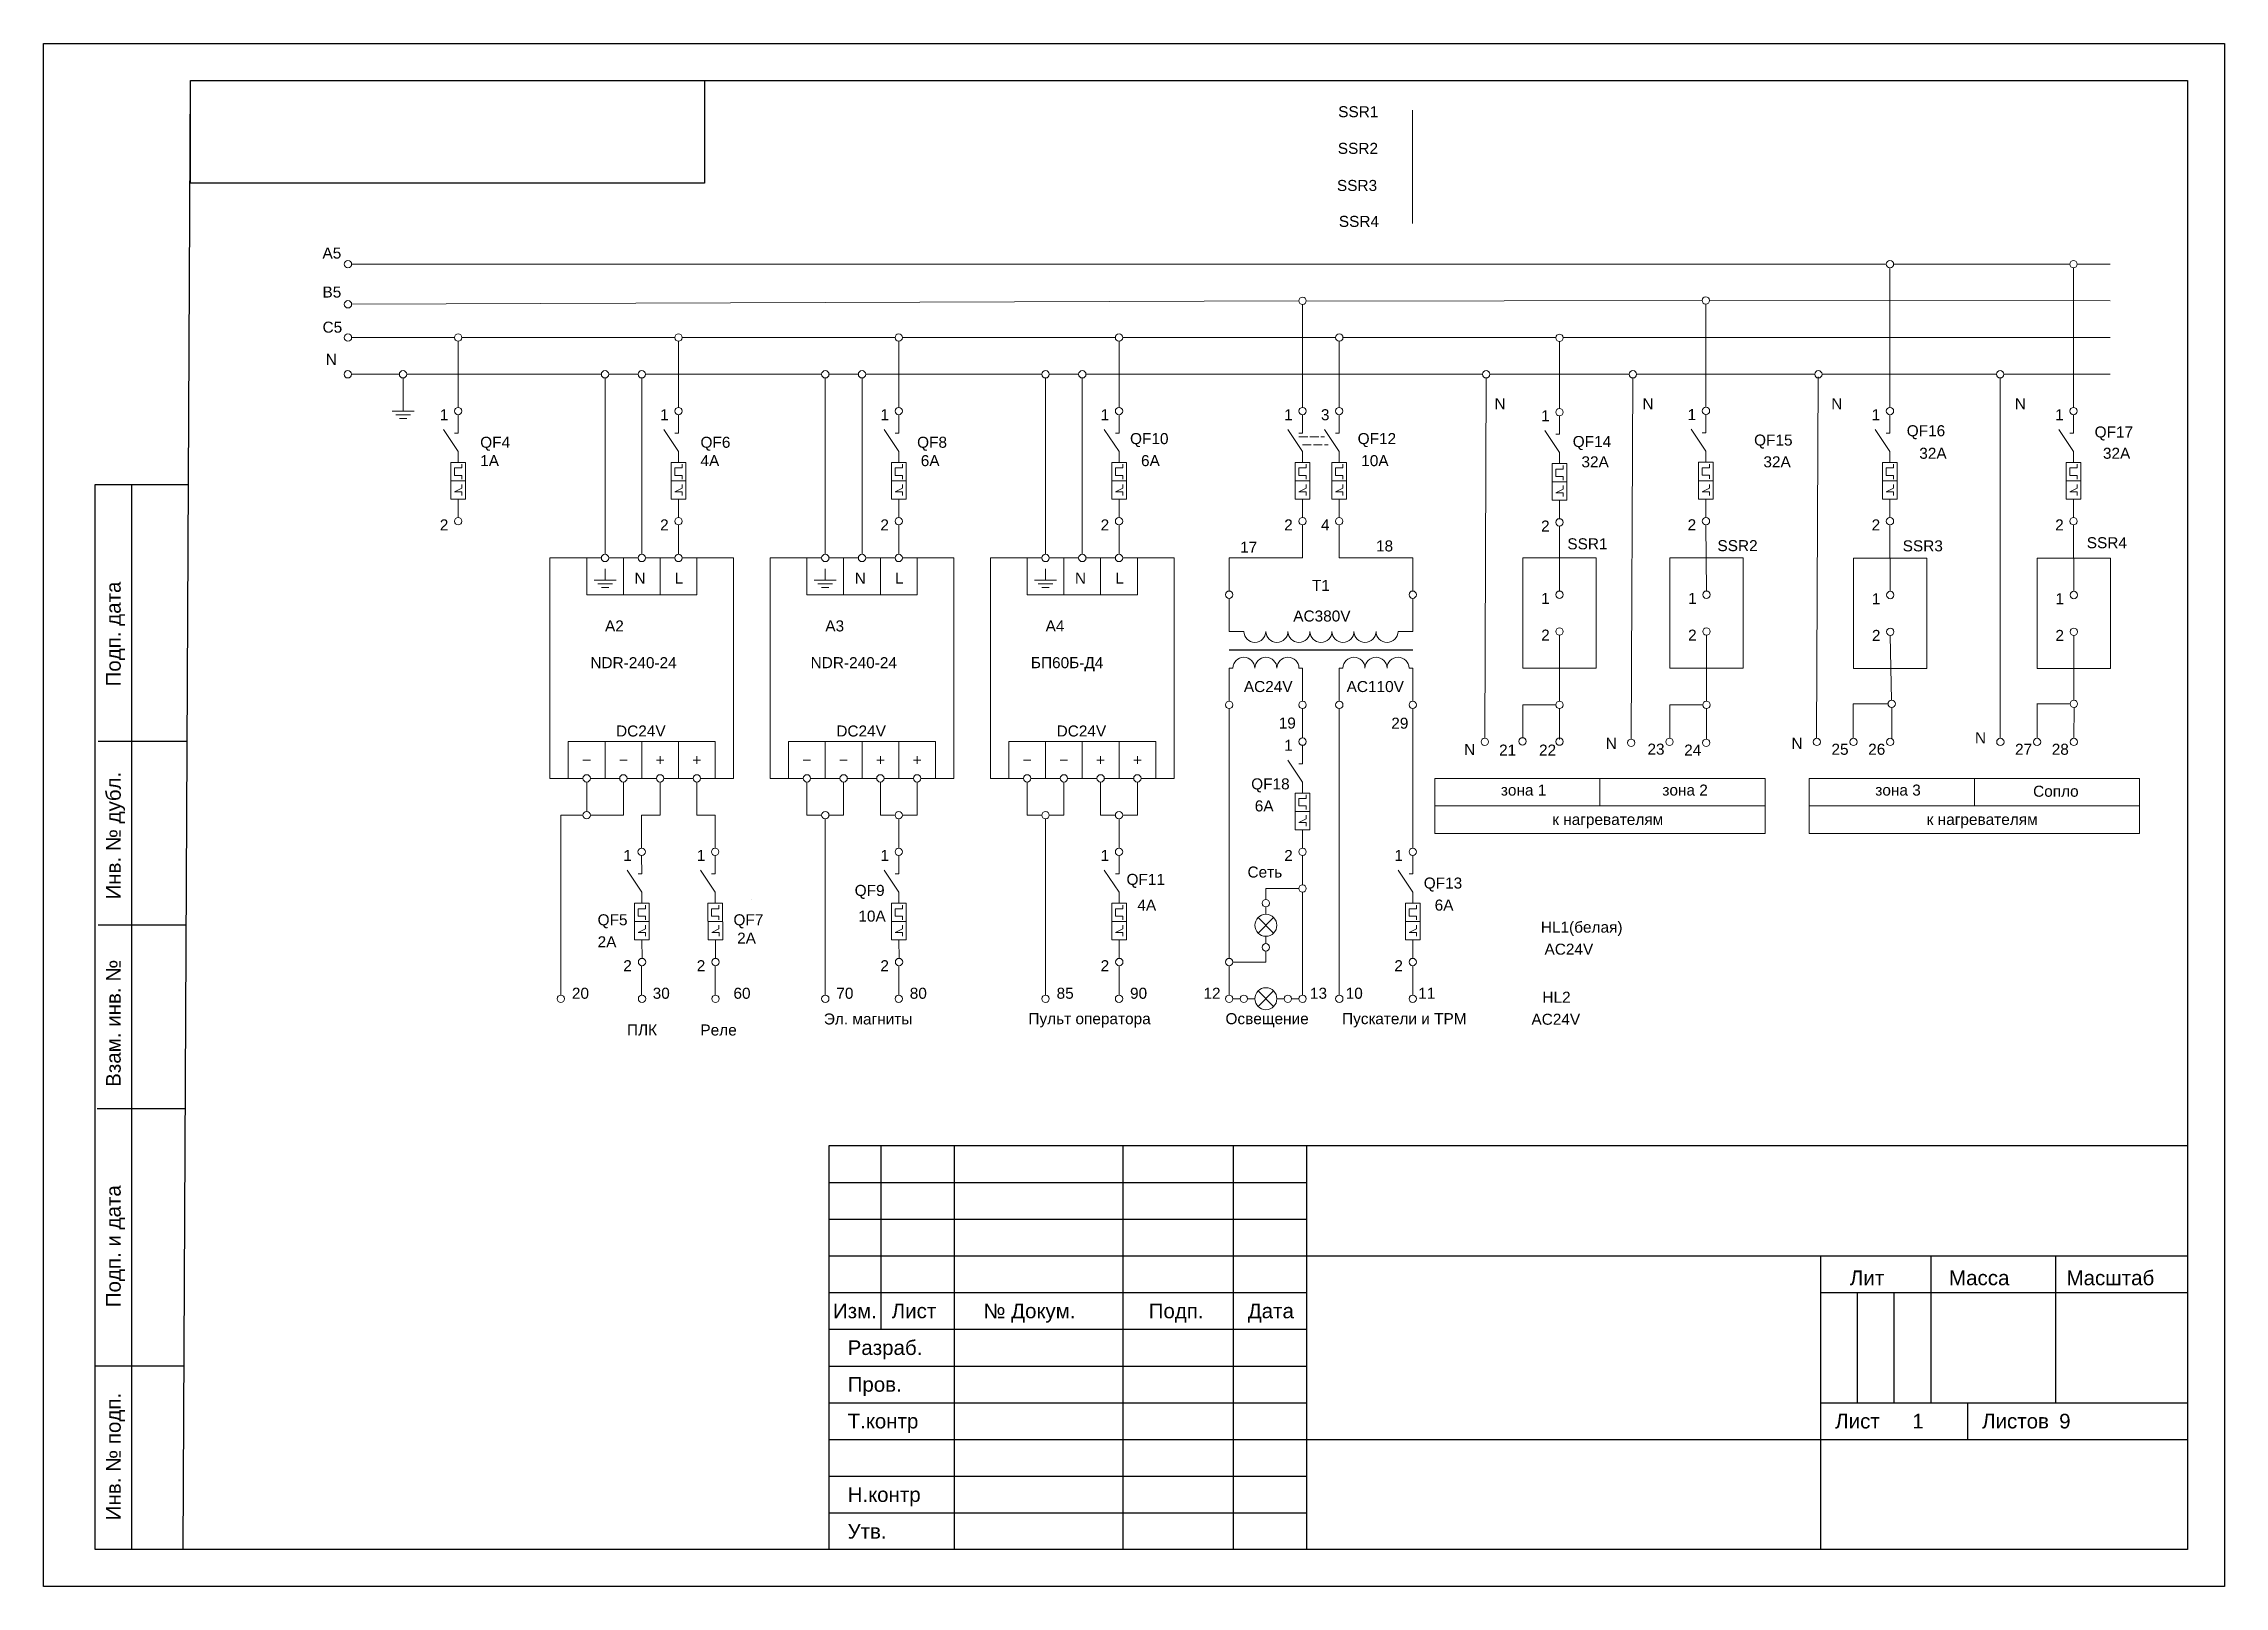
# Model space of a CAD drawing. Header units: millimetres. Extents: x 1674 to 4134, y 3039 to 4116.
# Drawn here: x 1678.6 to 1975.6, y 3615 to 3825 of the extents above; entities that cross this region are included whole.
import ezdxf

# ---------------------------------------------------------------- set-up
doc = ezdxf.new("R2010")
doc.units = ezdxf.units.MM
doc.linetypes.add('ACAD_ISO02W100', pattern=[15, 12, -3])
doc.layers.add('Аппаратура', color=7, linetype='Continuous', lineweight=20)
doc.layers.add('Рамки', color=7, linetype='Continuous', lineweight=25)
doc.styles.get("Standard").update_dxf_attribs({"font": 'arial.ttf'})

msp = doc.modelspace()

# ---------------------------------------------------------------- texts
at = {"layer": 'Аппаратура'}
for s, p in [('SSR1', (1854.86, 3815)), ('SSR2', (1854.81, 3810.01)), ('SSR3', (1854.69, 3804.96)), ('SSR4', (1854.95, 3800.07)), ('A5', (1716.53, 3795.76)), ('B5', (1716.53, 3790.45)), ('C5', (1716.54, 3785.67)), ('N', (1716.97, 3781.29)), ('1', (1732.51, 3773.75)), ('1', (1762.51, 3773.75)), ('1', (1792.51, 3773.75)), ('1', (1822.51, 3773.75)), ('1', (1847.51, 3773.75)), ('3', (1852.51, 3773.75)), ('N', (1876.15, 3775.25)), ('1', (1882.49, 3773.6)), ('N', (1896.29, 3775.25)), ('1', (1902.45, 3773.77)), ('N', (1922.01, 3775.25)), ('1', (1927.51, 3773.75)), ('N', (1947.01, 3775.25)), ('1', (1952.51, 3773.75)), ('QF10', (1826.51, 3770.5)), ('QF12', (1857.51, 3770.5)), ('QF16', (1932.29, 3771.57)), ('QF17', (1957.88, 3771.4)), ('QF4', (1738.01, 3770)), ('1A', (1738.01, 3767.5)), ('4A', (1768.01, 3767.5)), ('QF6', (1768.01, 3770)), ('QF8', (1797.51, 3770)), ('6A', (1798.01, 3767.5)), ('6A', (1828.01, 3767.5)), ('10A', (1858, 3767.5)), ('QF14', (1886.8, 3770.1)), ('QF15', (1911.5, 3770.3)), ('32A', (1934, 3768.5)), ('32A', (1959.01, 3768.5)), ('32A', (1887.99, 3767.34)), ('32A', (1912.77, 3767.34)), ('2', (1732.51, 3758.75)), ('2', (1762.51, 3758.75)), ('2', (1792.51, 3758.75)), ('2', (1822.51, 3758.75)), ('2', (1847.51, 3758.75)), ('4', (1852.51, 3758.75)), ('2', (1882.49, 3758.6)), ('2', (1902.45, 3758.77)), ('2', (1927.51, 3758.75)), ('2', (1952.51, 3758.75)), ('17', (1841.5, 3755.72)), ('18', (1860.01, 3755.89)), ('SSR1', (1886.07, 3756.18)), ('SSR2', (1906.51, 3755.93)), ('SSR3', (1931.74, 3755.9)), ('SSR4', (1956.81, 3756.33)), ('N', (1759.01, 3751.5)), ('L', (1764.51, 3751.5)), ('N', (1789.01, 3751.5)), ('L', (1794.51, 3751.5)), ('N', (1819.01, 3751.5)), ('L', (1824.51, 3751.5)), ('T1', (1851.28, 3750.51)), ('1', (1882.51, 3748.75)), ('1', (1902.51, 3748.75)), ('1', (1927.55, 3748.71)), ('1', (1952.54, 3748.71)), ('A2', (1755.01, 3745)), ('A3', (1785.01, 3745)), ('A4', (1815.01, 3745)), ('AC380V', (1848.74, 3746.35)), ('2', (1882.51, 3743.75)), ('2', (1902.51, 3743.75)), ('2', (1927.55, 3743.71)), ('2', (1952.54, 3743.71)), ('NDR-240-24', (1753.01, 3740)), ('NDR-240-24', (1783.01, 3740)), ('БП60Б-Д4', (1813.01, 3740)), ('AC24V', (1842.01, 3736.75)), ('AC110V', (1856.01, 3736.75)), ('19', (1846.76, 3731.78)), ('DC24V', (1756.51, 3730.7)), ('DC24V', (1786.51, 3730.7)), ('DC24V', (1816.51, 3730.7)), ('29', (1862.09, 3731.76)), ('N', (1891.29, 3729.02)), ('N', (1916.58, 3729.02)), ('N', (1941.58, 3729.78)), ('1', (1847.51, 3728.75)), ('N', (1872.02, 3728.17)), ('21', (1876.77, 3728.1)), ('22', (1882.21, 3728.1)), ('23', (1896.98, 3728.23)), ('24', (1901.98, 3728.1)), ('25', (1922.04, 3728.21)), ('26', (1927.04, 3728.21)), ('27', (1947.04, 3728.21)), ('28', (1952.04, 3728.21)), ('QF18', (1843.01, 3723.5)), ('6A', (1843.5, 3720.5)), ('зона 1', (1877.01, 3722.66)), ('зона 2', (1899.01, 3722.66)), ('зона 3', (1928.01, 3722.66)), ('Сопло', (1949.5, 3722.5)), ('к нагревателям', (1884.01, 3718.66)), ('к нагревателям', (1935.01, 3718.66)), ('1', (1757.5, 3713.75)), ('1', (1767.5, 3713.75)), ('1', (1792.51, 3713.75)), ('1', (1822.51, 3713.75)), ('Сеть', (1842.51, 3711.5)), ('2', (1847.51, 3713.75)), ('1', (1862.51, 3713.75)), ('QF9', (1789.01, 3709)), ('QF11', (1826.03, 3710.5)), ('QF13', (1866.51, 3710)), ('10A', (1789.51, 3705.5)), ('4A', (1827.51, 3707)), ('6A', (1868, 3707)), ('QF5', (1754, 3705)), ('QF7', (1772.5, 3705)), ('2A', (1773, 3702.5)), ('HL1(белая)', (1882.46, 3704)), ('2A', (1754, 3702)), ('AC24V', (1882.96, 3701)), ('2', (1757.5, 3698.75)), ('2', (1767.5, 3698.75)), ('2', (1792.51, 3698.75)), ('2', (1822.51, 3698.75)), ('2', (1862.51, 3698.75)), ('20', (1750.5, 3695)), ('30', (1761.5, 3695)), ('60', (1772.5, 3695)), ('70', (1786.51, 3695)), ('80', (1796.51, 3695)), ('85', (1816.51, 3695)), ('90', (1826.51, 3695)), ('12', (1836.51, 3695)), ('13', (1851.01, 3695)), ('10', (1855.88, 3695)), ('11', (1865.75, 3695)), ('HL2', (1882.67, 3694.46)), ('Эл. магниты', (1784.81, 3691.5)), ('Пульт оператора', (1812.67, 3691.54)), ('Освещение', (1839.51, 3691.54)), ('Пускатели и ТРМ', (1855.39, 3691.54)), ('AC24V ', (1881.18, 3691.46)), ('ПЛК', (1758, 3690)), ('Реле', (1768, 3690))]:
    msp.add_text(s, height=1.5, dxfattribs=at).set_placement(p)
at = {"layer": 'Рамки'}
for s, p in [('Подп. дата', (1689.05, 3737.51)), ('Инв. № дубл.', (1689.05, 3708.51)), ('Взам. инв. №', (1689.05, 3683.01)), ('Подп. и дата', (1689.05, 3653.01)), ('Инв. № подп.', (1689.05, 3624.01))]:
    msp.add_text(s, height=2, rotation=90, dxfattribs=at).set_placement(p)
for s, p in [('Лит', (1924.55, 3656.01)), ('Масса', (1938.05, 3656.01)), ('Масштаб', (1954.05, 3656.01)), ('Изм.', (1786.05, 3651.51)), ('Лист', (1794.05, 3651.51)), ('№ Докум.', (1806.55, 3651.51)), ('Подп.', (1829.05, 3651.51)), ('Дата', (1842.55, 3651.51)), ('Разраб.', (1788.05, 3646.51)), ('Пров.', (1788.05, 3641.51)), ('Т.контр', (1788.05, 3636.51)), ('Лист', (1922.55, 3636.51)), ('1', (1933.05, 3636.51)), ('Листов', (1942.55, 3636.51)), ('9', (1953.05, 3636.51)), ('Н.контр', (1788.05, 3626.51)), ('Утв.', (1788.05, 3621.51))]:
    msp.add_text(s, height=2, dxfattribs=at).set_placement(p)

# ---------------------------------------------------------------- linework, layer by layer
at = {"layer": 'Аппаратура'}
for p, q in [((1865, 3815.97), (1865, 3800.54)), ((1720.5, 3795), (1854.51, 3795)), ((1854.51, 3795), (1929.51, 3795)), ((1930.01, 3794.5), (1930.01, 3775.5)), ((1930.51, 3795), (1954.51, 3795)), ((1955.01, 3794.5), (1955.01, 3775.5)), ((1955.51, 3795), (1960, 3795)), ((1720.5, 3789.54), (1849.51, 3790)), ((1850.51, 3789.98), (1904.42, 3790.06)), ((1905.42, 3790.05), (1960, 3790)), ((1850.01, 3775.5), (1850.01, 3789.5)), ((1904.92, 3789.56), (1904.95, 3775.52)), ((1720.5, 3785), (1734.51, 3785)), ((1735.01, 3784.5), (1735.01, 3775.5)), ((1735.51, 3785), (1764.51, 3785)), ((1765.01, 3784.5), (1765.01, 3775.5)), ((1765.51, 3785), (1794.51, 3785)), ((1795.01, 3784.5), (1795.01, 3775.5)), ((1795.51, 3785), (1824.51, 3785)), ((1825.01, 3784.5), (1825.01, 3775.5)), ((1825.51, 3785), (1854.51, 3785)), ((1855.01, 3784.5), (1855.01, 3775.5)), ((1855.51, 3785), (1884.51, 3785)), ((1884.99, 3784.49), (1884.99, 3775.35)), ((1885.5, 3785), (1960, 3785)), ((1720.51, 3780), (1727, 3780)), ((1727.5, 3775), (1727.5, 3779.5)), ((1728, 3780), (1754.51, 3780)), ((1755.01, 3755.5), (1755.01, 3779.5)), ((1755.51, 3780), (1759.51, 3780)), ((1760.01, 3755.5), (1760.01, 3779.5)), ((1760.51, 3780), (1784.51, 3780)), ((1785.01, 3755.5), (1785.01, 3779.5)), ((1785.51, 3780), (1789.51, 3780)), ((1785.51, 3780), (1789.51, 3780)), ((1790.01, 3755.5), (1790.01, 3779.5)), ((1790.51, 3780), (1814.51, 3780)), ((1815.01, 3755.5), (1815.01, 3779.5)), ((1815.51, 3780), (1819.51, 3780)), ((1815.51, 3780), (1819.51, 3780)), ((1820.01, 3755.5), (1820.01, 3779.5)), ((1820.51, 3780), (1874.52, 3780)), ((1875.01, 3779.5), (1874.82, 3730.47)), ((1875.52, 3780), (1894.5, 3780)), ((1895.01, 3779.5), (1894.78, 3730.35)), ((1895.5, 3780), (1919.76, 3780)), ((1920.24, 3779.65), (1920.01, 3730.5)), ((1920.76, 3780), (1944.51, 3780)), ((1945.02, 3779.5), (1945.01, 3730.5)), ((1945.51, 3780), (1960, 3780)), ((1729, 3775), (1726, 3775)), ((1728.5, 3774.5), (1726.5, 3774.5)), ((1728, 3774), (1727, 3774)), ((1735.01, 3769.5), (1733.01, 3772.5)), ((1734.51, 3772), (1735.01, 3772)), ((1735.01, 3772), (1735.01, 3774.5)), ((1765.01, 3769.5), (1763.01, 3772.5)), ((1764.51, 3772), (1765.01, 3772)), ((1765.01, 3772), (1765.01, 3774.5)), ((1795.01, 3769.5), (1793.01, 3772.5)), ((1794.51, 3772), (1795.01, 3772)), ((1795.01, 3772), (1795.01, 3774.5)), ((1825.01, 3769.5), (1823.01, 3772.5)), ((1824.51, 3772), (1825.01, 3772)), ((1825.01, 3772), (1825.01, 3774.5)), ((1850.01, 3769.5), (1848.01, 3772.5)), ((1849.51, 3772), (1850.01, 3772)), ((1850.01, 3772), (1850.01, 3774.5)), ((1855, 3769.5), (1853, 3772.5)), ((1854.5, 3772), (1855, 3772)), ((1855, 3772), (1855, 3774.5)), ((1884.99, 3769.35), (1882.99, 3772.35)), ((1884.99, 3771.85), (1884.99, 3774.35)), ((1904.95, 3769.52), (1902.95, 3772.52)), ((1904.45, 3772.02), (1904.95, 3772.02)), ((1904.95, 3772.02), (1904.95, 3774.52)), ((1930.01, 3769.5), (1928.01, 3772.5)), ((1929.51, 3772), (1930.01, 3772)), ((1930.01, 3772), (1930.01, 3774.5)), ((1955.01, 3769.5), (1953.01, 3772.5)), ((1954.51, 3772), (1955.01, 3772)), ((1955.01, 3772), (1955.01, 3774.5)), ((1735.01, 3768), (1735.01, 3769.5)), ((1765.01, 3768), (1765.01, 3769.5)), ((1795.01, 3768), (1795.01, 3769.5)), ((1825.01, 3768), (1825.01, 3769.5)), ((1850.01, 3768), (1850.01, 3769.5)), ((1855, 3768), (1855, 3769.5)), ((1884.49, 3771.85), (1884.99, 3771.85)), ((1884.99, 3767.85), (1884.99, 3769.35)), ((1904.95, 3768.02), (1904.95, 3769.52)), ((1930.01, 3768), (1930.01, 3769.5)), ((1955.01, 3768), (1955.01, 3769.5)), ((1735.51, 3767.25), (1734.51, 3767.25)), ((1734.51, 3767.25), (1734.51, 3766.25)), ((1734.51, 3766.25), (1735.51, 3766.25)), ((1735.51, 3767.75), (1735.51, 3767.25)), ((1735.51, 3766.25), (1735.51, 3765.75)), ((1765.51, 3767.25), (1764.51, 3767.25)), ((1764.51, 3767.25), (1764.51, 3766.25)), ((1764.51, 3766.25), (1765.51, 3766.25)), ((1765.51, 3767.75), (1765.51, 3767.25)), ((1765.51, 3766.25), (1765.51, 3765.75)), ((1795.51, 3767.25), (1794.51, 3767.25)), ((1794.51, 3767.25), (1794.51, 3766.25)), ((1794.51, 3766.25), (1795.51, 3766.25)), ((1795.51, 3767.75), (1795.51, 3767.25)), ((1795.51, 3766.25), (1795.51, 3765.75)), ((1825.51, 3767.25), (1824.51, 3767.25)), ((1824.51, 3767.25), (1824.51, 3766.25)), ((1824.51, 3766.25), (1825.51, 3766.25)), ((1825.51, 3767.75), (1825.51, 3767.25)), ((1825.51, 3766.25), (1825.51, 3765.75)), ((1850.51, 3767.25), (1849.51, 3767.25)), ((1849.51, 3767.25), (1849.51, 3766.25)), ((1849.51, 3766.25), (1850.51, 3766.25)), ((1850.51, 3767.75), (1850.51, 3767.25)), ((1850.51, 3766.25), (1850.51, 3765.75)), ((1855.5, 3767.25), (1854.5, 3767.25)), ((1854.5, 3767.25), (1854.5, 3766.25)), ((1854.5, 3766.25), (1855.5, 3766.25)), ((1855.5, 3767.75), (1855.5, 3767.25)), ((1855.5, 3766.25), (1855.5, 3765.75)), ((1885.49, 3767.1), (1884.49, 3767.1)), ((1884.49, 3767.1), (1884.49, 3766.1)), ((1884.49, 3766.1), (1885.49, 3766.1)), ((1885.49, 3767.6), (1885.49, 3767.1)), ((1885.49, 3766.1), (1885.49, 3765.6)), ((1905.45, 3767.27), (1904.45, 3767.27)), ((1904.45, 3767.27), (1904.45, 3766.27)), ((1904.45, 3766.27), (1905.45, 3766.27)), ((1905.45, 3767.77), (1905.45, 3767.27)), ((1905.45, 3766.27), (1905.45, 3765.77)), ((1930.51, 3767.25), (1929.51, 3767.25)), ((1929.51, 3767.25), (1929.51, 3766.25)), ((1929.51, 3766.25), (1930.51, 3766.25)), ((1930.51, 3767.75), (1930.51, 3767.25)), ((1930.51, 3766.25), (1930.51, 3765.75)), ((1955.51, 3767.25), (1954.51, 3767.25)), ((1954.51, 3767.25), (1954.51, 3766.25)), ((1954.51, 3766.25), (1955.51, 3766.25)), ((1955.51, 3767.75), (1955.51, 3767.25)), ((1955.51, 3766.25), (1955.51, 3765.75)), ((1734.01, 3765.5), (1736.01, 3765.5)), ((1734.51, 3764), (1735.51, 3764.5)), ((1735.51, 3764), (1734.51, 3764)), ((1735.01, 3763), (1735.01, 3760.5)), ((1735.51, 3764.5), (1735.51, 3765)), ((1735.51, 3763.5), (1735.51, 3764)), ((1764.01, 3765.5), (1766.01, 3765.5)), ((1764.51, 3764), (1765.51, 3764.5)), ((1765.51, 3764), (1764.51, 3764)), ((1765.01, 3763), (1765.01, 3760.5)), ((1765.51, 3764.5), (1765.51, 3765)), ((1765.51, 3763.5), (1765.51, 3764)), ((1794.01, 3765.5), (1796.01, 3765.5)), ((1794.51, 3764), (1795.51, 3764.5)), ((1795.51, 3764), (1794.51, 3764)), ((1795.01, 3763), (1795.01, 3760.5)), ((1795.51, 3764.5), (1795.51, 3765)), ((1795.51, 3763.5), (1795.51, 3764)), ((1824.01, 3765.5), (1826.01, 3765.5)), ((1824.51, 3764), (1825.51, 3764.5)), ((1825.51, 3764), (1824.51, 3764)), ((1825.01, 3763), (1825.01, 3760.5)), ((1825.51, 3764.5), (1825.51, 3765)), ((1825.51, 3763.5), (1825.51, 3764)), ((1849.01, 3765.5), (1851.01, 3765.5)), ((1849.51, 3764), (1850.51, 3764.5)), ((1850.51, 3764), (1849.51, 3764)), ((1850.01, 3763), (1850.01, 3760.5)), ((1850.51, 3764.5), (1850.51, 3765)), ((1850.51, 3763.5), (1850.51, 3764)), ((1854, 3765.5), (1856, 3765.5)), ((1854.5, 3764), (1855.5, 3764.5)), ((1855.5, 3764), (1854.5, 3764)), ((1855, 3763), (1855, 3760.5)), ((1855.5, 3764.5), (1855.5, 3765)), ((1855.5, 3763.5), (1855.5, 3764)), ((1883.99, 3765.35), (1885.99, 3765.35)), ((1884.49, 3763.85), (1885.49, 3764.35)), ((1885.49, 3763.85), (1884.49, 3763.85)), ((1885.49, 3764.35), (1885.49, 3764.85)), ((1885.49, 3763.35), (1885.49, 3763.85)), ((1903.95, 3765.52), (1905.95, 3765.52)), ((1904.45, 3764.02), (1905.45, 3764.52)), ((1905.45, 3764.02), (1904.45, 3764.02)), ((1904.95, 3763.02), (1904.95, 3760.52)), ((1905.45, 3764.52), (1905.45, 3765.02)), ((1905.45, 3763.52), (1905.45, 3764.02)), ((1929.01, 3765.5), (1931.01, 3765.5)), ((1929.51, 3764), (1930.51, 3764.5)), ((1930.51, 3764), (1929.51, 3764)), ((1930.01, 3763), (1930.01, 3760.5)), ((1930.51, 3764.5), (1930.51, 3765)), ((1930.51, 3763.5), (1930.51, 3764)), ((1954.01, 3765.5), (1956.01, 3765.5)), ((1954.51, 3764), (1955.51, 3764.5)), ((1955.51, 3764), (1954.51, 3764)), ((1955.01, 3763), (1955.01, 3760.5)), ((1955.51, 3764.5), (1955.51, 3765)), ((1955.51, 3763.5), (1955.51, 3764)), ((1884.99, 3762.85), (1884.99, 3760.35)), ((1765.01, 3759.5), (1765.01, 3755.5)), ((1795.01, 3759.5), (1795.01, 3755.5)), ((1825.01, 3759.5), (1825.01, 3755.5)), ((1850.01, 3755), (1850.01, 3759.5)), ((1855.01, 3759.5), (1855.01, 3755)), ((1885, 3759.35), (1885.01, 3750.5)), ((1904.95, 3759.52), (1905, 3750.5)), ((1930.01, 3759.5), (1930.04, 3750.46)), ((1955.01, 3759.5), (1955.04, 3750.46)), ((1840.01, 3750.5), (1840.01, 3755)), ((1840.01, 3755), (1850.01, 3755)), ((1855.01, 3755), (1865.01, 3755)), ((1865.01, 3750.5), (1865.01, 3755)), ((1756.51, 3752), (1753.51, 3752)), ((1756.01, 3751.5), (1754.01, 3751.5)), ((1755.01, 3752), (1755.01, 3753.5)), ((1786.51, 3752), (1783.51, 3752)), ((1786.01, 3751.5), (1784.01, 3751.5)), ((1785.01, 3752), (1785.01, 3753.5)), ((1816.51, 3752), (1813.51, 3752)), ((1816.01, 3751.5), (1814.01, 3751.5)), ((1815.01, 3752), (1815.01, 3753.5)), ((1755.51, 3751), (1754.51, 3751)), ((1785.51, 3751), (1784.51, 3751)), ((1815.51, 3751), (1814.51, 3751)), ((1840.01, 3745), (1840.01, 3749.5)), ((1865.01, 3745), (1865.01, 3749.5)), ((1840.01, 3745), (1842.01, 3745)), ((1863.01, 3745), (1865.01, 3745)), ((1885.01, 3744.5), (1885.01, 3735.5)), ((1905.01, 3744.5), (1905.01, 3735.5)), ((1930.05, 3744.46), (1930.22, 3735.65)), ((1955.04, 3744.46), (1955.05, 3735.65)), ((1840.51, 3740), (1840.01, 3740)), ((1840.01, 3740), (1840.01, 3735.5)), ((1849.51, 3740), (1850.01, 3740)), ((1850.01, 3740), (1850.01, 3735.5)), ((1855.51, 3740), (1855.01, 3740)), ((1855.01, 3740), (1855.01, 3735.5)), ((1864.51, 3740), (1865.01, 3740)), ((1865.01, 3740), (1865.01, 3735.5)), ((1840.01, 3734.5), (1840.01, 3700.5)), ((1850.01, 3734.5), (1850.01, 3730.5)), ((1855.01, 3734.5), (1855.01, 3695.5)), ((1865.01, 3734.5), (1865.01, 3715.5)), ((1880, 3730.54), (1880, 3735)), ((1880, 3735), (1884.51, 3735)), ((1885.01, 3734.5), (1885.01, 3730.29)), ((1900.01, 3730.54), (1900.01, 3735)), ((1900.01, 3735), (1904.51, 3735)), ((1905.01, 3734.5), (1905.01, 3730.29)), ((1925.01, 3730.46), (1925, 3735.15)), ((1925, 3735.15), (1929.74, 3735.15)), ((1930.24, 3734.65), (1930.24, 3730.44)), ((1950.01, 3735.15), (1954.56, 3735.15)), ((1950.06, 3730.46), (1950.06, 3735.15)), ((1955.08, 3734.65), (1955.06, 3730.46)), ((1752.01, 3727.5), (1753.01, 3727.5)), ((1757.01, 3727.5), (1758.01, 3727.5)), ((1762.01, 3727.5), (1763.01, 3727.5)), ((1762.51, 3728), (1762.51, 3727)), ((1767.01, 3727.5), (1768.01, 3727.5)), ((1767.51, 3728), (1767.51, 3727)), ((1782.01, 3727.5), (1783.01, 3727.5)), ((1787.01, 3727.5), (1788.01, 3727.5)), ((1792.01, 3727.5), (1793.01, 3727.5)), ((1792.51, 3728), (1792.51, 3727)), ((1797.01, 3727.5), (1798.01, 3727.5)), ((1797.51, 3728), (1797.51, 3727)), ((1812.01, 3727.5), (1813.01, 3727.5)), ((1817.01, 3727.5), (1818.01, 3727.5)), ((1822.01, 3727.5), (1823.01, 3727.5)), ((1822.51, 3728), (1822.51, 3727)), ((1827.01, 3727.5), (1828.01, 3727.5)), ((1827.51, 3728), (1827.51, 3727)), ((1850.01, 3724.5), (1848.01, 3727.5)), ((1850.01, 3727), (1850.01, 3729.5)), ((1752.51, 3724.5), (1752.51, 3720.5)), ((1757.51, 3724.5), (1757.51, 3720)), ((1762.51, 3724.5), (1762.51, 3720)), ((1767.51, 3724.5), (1767.51, 3720)), ((1782.51, 3724.5), (1782.51, 3720)), ((1787.51, 3724.5), (1787.51, 3720)), ((1792.51, 3724.5), (1792.51, 3720)), ((1797.51, 3724.5), (1797.51, 3720)), ((1812.51, 3724.5), (1812.51, 3720)), ((1817.51, 3724.5), (1817.51, 3720)), ((1822.51, 3724.5), (1822.51, 3720)), ((1827.51, 3724.5), (1827.51, 3720)), ((1849.51, 3727), (1850.01, 3727)), ((1850.01, 3723), (1850.01, 3724.5)), ((1890.51, 3725), (1890.51, 3721.25)), ((1941.51, 3725), (1941.51, 3721.25)), ((1850.51, 3722.25), (1849.51, 3722.25)), ((1849.51, 3722.25), (1849.51, 3721.25)), ((1850.51, 3722.75), (1850.51, 3722.25)), ((1749, 3720), (1749, 3695.5)), ((1749, 3720), (1752.01, 3720)), ((1753.01, 3720), (1757.51, 3720)), ((1760, 3715.5), (1760, 3720)), ((1760, 3720), (1762.51, 3720)), ((1770, 3720), (1767.51, 3720)), ((1770, 3715.5), (1770, 3720)), ((1782.51, 3720), (1784.51, 3720)), ((1785.01, 3719.5), (1785.01, 3695.5)), ((1785.51, 3720), (1787.51, 3720)), ((1792.51, 3720), (1794.51, 3720)), ((1795.01, 3719.5), (1795.01, 3715.5)), ((1795.51, 3720), (1797.51, 3720)), ((1812.51, 3720), (1814.51, 3720)), ((1815.01, 3719.5), (1815.01, 3695.5)), ((1815.51, 3720), (1817.51, 3720)), ((1822.51, 3720), (1824.51, 3720)), ((1825.01, 3719.5), (1825.01, 3715.5)), ((1825.51, 3720), (1827.51, 3720)), ((1849.01, 3720.5), (1851.01, 3720.5)), ((1849.51, 3721.25), (1850.51, 3721.25)), ((1849.51, 3719), (1850.51, 3719.5)), ((1850.51, 3719), (1849.51, 3719)), ((1850.51, 3721.25), (1850.51, 3720.75)), ((1850.51, 3719.5), (1850.51, 3720)), ((1850.51, 3718.5), (1850.51, 3719)), ((1868.01, 3721.25), (1913.01, 3721.25)), ((1919.01, 3721.25), (1964.01, 3721.25)), ((1770, 3715.5), (1770, 3715.5)), ((1795.01, 3715.5), (1795.01, 3715.5)), ((1825.01, 3715.5), (1825.01, 3715.5)), ((1850.01, 3718), (1850.01, 3715.5)), ((1760.01, 3712), (1760, 3714.5)), ((1770.01, 3712), (1770, 3714.5)), ((1795.02, 3712), (1795.01, 3714.5)), ((1825.02, 3712), (1825.01, 3714.5)), ((1850.01, 3714.5), (1850.01, 3710.5)), ((1865.01, 3709.5), (1863.01, 3712.5)), ((1865.01, 3712), (1865.01, 3714.5)), ((1760.02, 3709.5), (1758.01, 3712.49)), ((1759.51, 3712), (1760.01, 3712)), ((1770.02, 3709.5), (1768.01, 3712.49)), ((1769.51, 3712), (1770.01, 3712)), ((1795.02, 3709.5), (1793.01, 3712.49)), ((1794.52, 3712), (1795.02, 3712)), ((1825.02, 3709.5), (1823.01, 3712.49)), ((1824.52, 3712), (1825.02, 3712)), ((1845.01, 3708.5), (1845.01, 3710)), ((1845.01, 3710), (1849.51, 3710)), ((1864.51, 3712), (1865.01, 3712)), ((1760.52, 3707.25), (1759.52, 3707.25)), ((1759.52, 3707.25), (1759.53, 3706.25)), ((1760.02, 3708), (1760.02, 3709.5)), ((1760.52, 3707.75), (1760.52, 3707.25)), ((1770.52, 3707.25), (1769.52, 3707.25)), ((1769.52, 3707.25), (1769.53, 3706.25)), ((1770.02, 3708), (1770.02, 3709.5)), ((1770.52, 3707.75), (1770.52, 3707.25)), ((1775, 3708.5), (1775, 3708.5)), ((1795.53, 3707.25), (1794.53, 3707.25)), ((1794.53, 3707.25), (1794.53, 3706.25)), ((1795.03, 3708), (1795.02, 3709.5)), ((1795.53, 3707.75), (1795.53, 3707.25)), ((1825.53, 3707.25), (1824.53, 3707.25)), ((1824.53, 3707.25), (1824.53, 3706.25)), ((1825.03, 3708), (1825.02, 3709.5)), ((1825.53, 3707.75), (1825.53, 3707.25)), ((1845.01, 3706.5), (1845.01, 3707.5)), ((1850.01, 3709.5), (1850.01, 3695.5)), ((1865.51, 3707.25), (1864.51, 3707.25)), ((1864.51, 3707.25), (1864.51, 3706.25)), ((1865.01, 3708), (1865.01, 3709.5)), ((1865.51, 3707.75), (1865.51, 3707.25)), ((1759.03, 3705.5), (1761.03, 3705.5)), ((1759.53, 3706.25), (1760.53, 3706.25)), ((1759.54, 3704), (1760.53, 3704.5)), ((1760.54, 3704), (1759.54, 3704)), ((1760.53, 3706.25), (1760.53, 3705.75)), ((1760.53, 3704.5), (1760.53, 3705)), ((1760.54, 3703.5), (1760.54, 3704)), ((1769.03, 3705.5), (1771.03, 3705.5)), ((1769.53, 3706.25), (1770.53, 3706.25)), ((1769.54, 3704), (1770.53, 3704.5)), ((1770.54, 3704), (1769.54, 3704)), ((1770.53, 3706.25), (1770.53, 3705.75)), ((1770.53, 3704.5), (1770.53, 3705)), ((1770.54, 3703.5), (1770.54, 3704)), ((1794.04, 3705.5), (1796.04, 3705.5)), ((1794.53, 3706.25), (1795.53, 3706.25)), ((1794.54, 3704), (1795.54, 3704.5)), ((1795.54, 3704), (1794.54, 3704)), ((1795.53, 3706.25), (1795.54, 3705.75)), ((1795.54, 3704.5), (1795.54, 3705)), ((1795.54, 3703.5), (1795.54, 3704)), ((1824.04, 3705.5), (1826.04, 3705.5)), ((1824.53, 3706.25), (1825.53, 3706.25)), ((1824.54, 3704), (1825.54, 3704.5)), ((1825.54, 3704), (1824.54, 3704)), ((1825.53, 3706.25), (1825.54, 3705.75)), ((1825.54, 3704.5), (1825.54, 3705)), ((1825.54, 3703.5), (1825.54, 3704)), ((1843.95, 3703.94), (1846.07, 3706.06)), ((1843.95, 3706.06), (1846.07, 3703.94)), ((1864.01, 3705.5), (1866.01, 3705.5)), ((1864.51, 3706.25), (1865.51, 3706.25)), ((1864.51, 3704), (1865.51, 3704.5)), ((1865.51, 3704), (1864.51, 3704)), ((1865.51, 3706.25), (1865.51, 3705.75)), ((1865.51, 3704.5), (1865.51, 3705)), ((1865.51, 3703.5), (1865.51, 3704)), ((1760.04, 3703), (1760.05, 3700.5)), ((1770.04, 3703), (1770.05, 3700.5)), ((1795.04, 3703), (1795.05, 3700.5)), ((1825.04, 3703), (1825.05, 3700.5)), ((1845.01, 3703.5), (1845.01, 3702.5)), ((1845.01, 3701.5), (1845.01, 3700)), ((1865.01, 3703), (1865.01, 3700.5)), ((1760, 3695.5), (1760, 3699.5)), ((1770, 3695.5), (1770, 3699.51)), ((1795.01, 3699.5), (1795.01, 3695.5)), ((1825.01, 3699.5), (1825.01, 3695.5)), ((1840.01, 3699.5), (1840.01, 3695.5)), ((1845.01, 3700), (1840.51, 3700)), ((1865.01, 3699.5), (1865.01, 3695.5)), ((1840.51, 3695), (1841.51, 3695)), ((1843.51, 3695), (1842.51, 3695)), ((1846.07, 3693.94), (1843.95, 3696.06)), ((1843.95, 3693.94), (1846.07, 3696.06)), ((1846.51, 3695), (1847.51, 3695)), ((1848.51, 3695), (1849.51, 3695))]:
    msp.add_line(p, q, dxfattribs=at)
at = {"layer": 'Аппаратура', "linetype": 'ACAD_ISO02W100', "ltscale": 0.1}
for p, q in [((1849.51, 3771.5), (1853.01, 3771.5)), ((1850, 3770.42), (1853.51, 3770.42))]:
    msp.add_line(p, q, dxfattribs=at)
at = {"layer": 'Аппаратура', "lineweight": 30}
msp.add_line((1840.01, 3742.5), (1865.01, 3742.5), dxfattribs=at)
at = {"layer": 'Аппаратура'}
for points in [[(1734.01, 3768), (1736.01, 3768), (1736.01, 3763), (1734.01, 3763)], [(1764.01, 3768), (1766.01, 3768), (1766.01, 3763), (1764.01, 3763)], [(1794.01, 3768), (1796.01, 3768), (1796.01, 3763), (1794.01, 3763)], [(1824.01, 3768), (1826.01, 3768), (1826.01, 3763), (1824.01, 3763)], [(1849.01, 3768), (1851.01, 3768), (1851.01, 3763), (1849.01, 3763)], [(1854, 3768), (1856, 3768), (1856, 3763), (1854, 3763)], [(1883.99, 3767.85), (1885.99, 3767.85), (1885.99, 3762.85), (1883.99, 3762.85)], [(1903.95, 3768.02), (1905.95, 3768.02), (1905.95, 3763.02), (1903.95, 3763.02)], [(1929.01, 3768), (1931.01, 3768), (1931.01, 3763), (1929.01, 3763)], [(1954.01, 3768), (1956.01, 3768), (1956.01, 3763), (1954.01, 3763)], [(1880.01, 3755), (1890.01, 3755), (1890.01, 3740), (1880.01, 3740)], [(1900.01, 3755), (1910.01, 3755), (1910.01, 3740), (1900.01, 3740)], [(1925.05, 3754.96), (1935.05, 3754.96), (1935.05, 3739.96), (1925.05, 3739.96)], [(1950.04, 3754.96), (1960.04, 3754.96), (1960.04, 3739.96), (1950.04, 3739.96)], [(1868.01, 3725), (1913.01, 3725), (1913.01, 3717.5), (1868.01, 3717.5)], [(1919.01, 3725), (1964.01, 3725), (1964.01, 3717.5), (1919.01, 3717.5)], [(1849.01, 3723), (1851.01, 3723), (1851.01, 3718), (1849.01, 3718)], [(1759.02, 3708), (1761.02, 3708), (1761.04, 3703), (1759.04, 3703)], [(1769.02, 3708), (1771.02, 3708), (1771.04, 3703), (1769.04, 3703)], [(1794.03, 3708), (1796.03, 3708), (1796.04, 3703), (1794.04, 3703)], [(1824.03, 3708), (1826.03, 3708), (1826.04, 3703), (1824.04, 3703)], [(1864.01, 3708), (1866.01, 3708), (1866.01, 3703), (1864.01, 3703)]]:
    msp.add_lwpolyline(points, close=True, dxfattribs=at)
for points in [[(1752.01, 3725), (1747.51, 3725), (1747.51, 3755), (1754.51, 3755)], [(1755.51, 3755), (1757.51, 3755), (1757.51, 3750), (1752.51, 3750), (1752.51, 3755), (1754.51, 3755)], [(1755.51, 3755), (1759.51, 3755)], [(1760.51, 3755), (1762.51, 3755), (1762.51, 3750), (1757.51, 3750), (1757.51, 3755), (1759.51, 3755)], [(1760.51, 3755), (1764.51, 3755)], [(1765.51, 3755), (1767.51, 3755), (1767.51, 3750), (1762.51, 3750), (1762.51, 3755), (1764.51, 3755)], [(1765.51, 3755), (1772.51, 3755), (1772.51, 3725), (1768.01, 3725)], [(1782.01, 3725), (1777.51, 3725), (1777.51, 3755), (1784.51, 3755)], [(1785.51, 3755), (1787.51, 3755), (1787.51, 3750), (1782.51, 3750), (1782.51, 3755), (1784.51, 3755)], [(1785.51, 3755), (1789.51, 3755)], [(1790.51, 3755), (1792.51, 3755), (1792.51, 3750), (1787.51, 3750), (1787.51, 3755), (1789.51, 3755)], [(1790.51, 3755), (1794.51, 3755)], [(1795.51, 3755), (1797.51, 3755), (1797.51, 3750), (1792.51, 3750), (1792.51, 3755), (1794.51, 3755)], [(1795.51, 3755), (1802.51, 3755), (1802.51, 3725), (1798.01, 3725)], [(1812.01, 3725), (1807.51, 3725), (1807.51, 3755), (1814.51, 3755)], [(1815.51, 3755), (1817.51, 3755), (1817.51, 3750), (1812.51, 3750), (1812.51, 3755), (1814.51, 3755)], [(1815.51, 3755), (1819.51, 3755)], [(1820.51, 3755), (1822.51, 3755), (1822.51, 3750), (1817.51, 3750), (1817.51, 3755), (1819.51, 3755)], [(1820.51, 3755), (1824.51, 3755)], [(1825.51, 3755), (1827.51, 3755), (1827.51, 3750), (1822.51, 3750), (1822.51, 3755), (1824.51, 3755)], [(1825.51, 3755), (1832.51, 3755), (1832.51, 3725), (1828.01, 3725)], [(1752.01, 3725), (1750.01, 3725), (1750.01, 3730), (1755.01, 3730), (1755.01, 3725), (1753.01, 3725)], [(1757.01, 3725), (1755.01, 3725), (1755.01, 3730), (1760.01, 3730), (1760.01, 3725), (1758.01, 3725)], [(1762.01, 3725), (1760.01, 3725), (1760.01, 3730), (1765.01, 3730), (1765.01, 3725), (1763.01, 3725)], [(1767.01, 3725), (1765.01, 3725), (1765.01, 3730), (1770.01, 3730), (1770.01, 3725), (1768.01, 3725)], [(1782.01, 3725), (1780.01, 3725), (1780.01, 3730), (1785.01, 3730), (1785.01, 3725), (1783.01, 3725)], [(1787.01, 3725), (1785.01, 3725), (1785.01, 3730), (1790.01, 3730), (1790.01, 3725), (1788.01, 3725)], [(1792.01, 3725), (1790.01, 3725), (1790.01, 3730), (1795.01, 3730), (1795.01, 3725), (1793.01, 3725)], [(1797.01, 3725), (1795.01, 3725), (1795.01, 3730), (1800.01, 3730), (1800.01, 3725), (1798.01, 3725)], [(1812.01, 3725), (1810.01, 3725), (1810.01, 3730), (1815.01, 3730), (1815.01, 3725), (1813.01, 3725)], [(1817.01, 3725), (1815.01, 3725), (1815.01, 3730), (1820.01, 3730), (1820.01, 3725), (1818.01, 3725)], [(1822.01, 3725), (1820.01, 3725), (1820.01, 3730), (1825.01, 3730), (1825.01, 3725), (1823.01, 3725)], [(1827.01, 3725), (1825.01, 3725), (1825.01, 3730), (1830.01, 3730), (1830.01, 3725), (1828.01, 3725)], [(1757.01, 3725), (1753.01, 3725)], [(1762.01, 3725), (1758.01, 3725)], [(1767.01, 3725), (1763.01, 3725)], [(1787.01, 3725), (1783.01, 3725)], [(1792.01, 3725), (1788.01, 3725)], [(1797.01, 3725), (1793.01, 3725)], [(1817.01, 3725), (1813.01, 3725)], [(1822.01, 3725), (1818.01, 3725)], [(1827.01, 3725), (1823.01, 3725)]]:
    msp.add_lwpolyline(points, dxfattribs=at)
for centre, radius in [((1720, 3795), 0.5), ((1930.01, 3795), 0.5), ((1955.01, 3795), 0.5), ((1720, 3789.53), 0.5), ((1850.01, 3790), 0.5), ((1904.92, 3790.06), 0.5), ((1720, 3785), 0.5), ((1735.01, 3785), 0.5), ((1765.01, 3785), 0.5), ((1795.01, 3785), 0.5), ((1825.01, 3785), 0.5), ((1855.01, 3785), 0.5), ((1885, 3784.98), 0.5), ((1719.97, 3780), 0.5), ((1727.5, 3780), 0.5), ((1755.01, 3780), 0.5), ((1760.01, 3780), 0.5), ((1785.01, 3780), 0.5), ((1790.01, 3780), 0.5), ((1815.01, 3780), 0.5), ((1820.01, 3780), 0.5), ((1875.02, 3780), 0.5), ((1895, 3780), 0.5), ((1920.26, 3780), 0.5), ((1945.01, 3780), 0.5), ((1735.01, 3775), 0.5), ((1765.01, 3775), 0.5), ((1795.01, 3775), 0.5), ((1825.01, 3775), 0.5), ((1850.01, 3775), 0.5), ((1855, 3775), 0.5), ((1884.99, 3774.85), 0.5), ((1904.95, 3775.02), 0.5), ((1930.01, 3775), 0.5), ((1955.01, 3775), 0.5), ((1735.01, 3760), 0.5), ((1765.01, 3760), 0.5), ((1795.01, 3760), 0.5), ((1825.01, 3760), 0.5), ((1850.01, 3760), 0.5), ((1855, 3760), 0.5), ((1884.99, 3759.85), 0.5), ((1904.95, 3760.02), 0.5), ((1930.01, 3760), 0.5), ((1955.01, 3760), 0.5), ((1755.01, 3755), 0.5), ((1760.01, 3755), 0.5), ((1765.01, 3755), 0.5), ((1785.01, 3755), 0.5), ((1790.01, 3755), 0.5), ((1795.01, 3755), 0.5), ((1815.01, 3755), 0.5), ((1820.01, 3755), 0.5), ((1825.01, 3755), 0.5), ((1840.01, 3750), 0.5), ((1865.01, 3750), 0.5), ((1885.01, 3750), 0.5), ((1905.01, 3750), 0.5), ((1930.05, 3749.96), 0.5), ((1955.04, 3749.96), 0.5), ((1885.01, 3745), 0.5), ((1905.01, 3745), 0.5), ((1930.05, 3744.96), 0.5), ((1955.04, 3744.96), 0.5), ((1840.01, 3735), 0.5), ((1850.01, 3735), 0.5), ((1855.01, 3735), 0.5), ((1865.01, 3735), 0.5), ((1885.01, 3735), 0.5), ((1905.01, 3735), 0.5), ((1930.24, 3735.15), 0.5), ((1955.06, 3735.15), 0.5), ((1850.01, 3730), 0.5), ((1874.82, 3729.97), 0.5), ((1879.96, 3730.04), 0.5), ((1885.01, 3730), 0.5), ((1894.76, 3729.85), 0.5), ((1899.98, 3729.98), 0.5), ((1904.98, 3729.85), 0.5), ((1920.04, 3729.96), 0.5), ((1925.04, 3729.96), 0.5), ((1930.04, 3729.96), 0.5), ((1945.04, 3729.96), 0.5), ((1950.04, 3729.96), 0.5), ((1955.04, 3729.96), 0.5), ((1752.51, 3725), 0.5), ((1757.51, 3725), 0.5), ((1762.51, 3725), 0.5), ((1767.51, 3725), 0.5), ((1782.51, 3725), 0.5), ((1787.51, 3725), 0.5), ((1792.51, 3725), 0.5), ((1797.51, 3725), 0.5), ((1812.51, 3725), 0.5), ((1817.51, 3725), 0.5), ((1822.51, 3725), 0.5), ((1827.51, 3725), 0.5), ((1752.51, 3720), 0.5), ((1785.01, 3720), 0.5), ((1795.01, 3720), 0.5), ((1815.01, 3720), 0.5), ((1825.01, 3720), 0.5), ((1760, 3715), 0.5), ((1770, 3715), 0.5), ((1795.01, 3715), 0.5), ((1825.01, 3715), 0.5), ((1850.01, 3715), 0.5), ((1865.01, 3715), 0.5), ((1850.01, 3710), 0.5), ((1845.01, 3708), 0.5), ((1845.01, 3705), 1.5), ((1845.01, 3702), 0.5), ((1760.05, 3700), 0.5), ((1770.05, 3700), 0.5), ((1795.05, 3700), 0.5), ((1825.05, 3700), 0.5), ((1840.01, 3700), 0.5), ((1865.01, 3700), 0.5), ((1749, 3695), 0.5), ((1760.05, 3695), 0.5), ((1770.05, 3695), 0.5), ((1785.01, 3695), 0.5), ((1795.01, 3695), 0.5), ((1815.01, 3695), 0.5), ((1825.01, 3695), 0.5), ((1840.01, 3695), 0.5), ((1842.01, 3695), 0.5), ((1845.01, 3695), 1.5), ((1848.01, 3695), 0.5), ((1850.01, 3695), 0.5), ((1855.01, 3695), 0.5), ((1865.01, 3695), 0.5)]:
    msp.add_circle(centre, radius, dxfattribs=at)
for centre, start, end in [((1843.51, 3745), 180, 0), ((1846.51, 3745), 180, 0), ((1849.51, 3745), 180, 0), ((1852.51, 3745), 180, 0), ((1855.51, 3745), 180, 0), ((1858.51, 3745), 180, 0), ((1861.51, 3745), 180, 0), ((1842.01, 3740), 0, 180), ((1845.01, 3740), 0, 180), ((1848.01, 3740), 0, 180), ((1857.01, 3740), 0, 180), ((1860.01, 3740), 0, 180), ((1863.01, 3740), 0, 180)]:
    msp.add_arc(centre, 1.5, start, end, dxfattribs=at)
at = {"layer": 'Рамки'}
for p, q in [((1697.55, 3620.01), (1698.55, 3820.01)), ((1698.55, 3820.01), (1970.55, 3820.01)), ((1970.55, 3820.01), (1970.55, 3620.01)), ((1685.55, 3765.01), (1698.28, 3765.01)), ((1685.55, 3620.01), (1685.55, 3765.01)), ((1690.55, 3620.01), (1690.55, 3765.01)), ((1697.98, 3730.01), (1685.98, 3730.01)), ((1697.98, 3705.01), (1685.98, 3705.01)), ((1697.85, 3680.01), (1685.85, 3680.01)), ((1792.55, 3675.01), (1792.55, 3650.01)), ((1802.55, 3675.01), (1802.55, 3620.01)), ((1825.55, 3675.01), (1825.55, 3620.01)), ((1840.55, 3675.01), (1840.55, 3620.01)), ((1785.55, 3670.01), (1850.55, 3670.01)), ((1785.55, 3665.01), (1850.55, 3665.01)), ((1785.55, 3660.01), (1850.55, 3660.01)), ((1850.55, 3660.01), (1970.55, 3660.01)), ((1920.55, 3660.01), (1920.55, 3620.01)), ((1935.55, 3660.01), (1935.55, 3640.01)), ((1952.55, 3660.01), (1952.55, 3640.01)), ((1785.55, 3655.01), (1850.55, 3655.01)), ((1920.55, 3655.01), (1970.55, 3655.01)), ((1925.55, 3655.01), (1925.55, 3640.01)), ((1930.55, 3655.01), (1930.55, 3640.01)), ((1785.55, 3650.01), (1850.55, 3650.01)), ((1697.68, 3645.01), (1685.68, 3645.01)), ((1697.68, 3645.01), (1685.68, 3645.01)), ((1697.68, 3645.01), (1685.68, 3645.01)), ((1785.55, 3645.01), (1850.55, 3645.01)), ((1785.55, 3640.01), (1850.55, 3640.01)), ((1920.55, 3640.01), (1970.55, 3640.01)), ((1940.55, 3640.01), (1940.55, 3635.01)), ((1785.55, 3635.01), (1850.55, 3635.01)), ((1850.55, 3635.01), (1970.55, 3635.01)), ((1785.55, 3630.01), (1850.55, 3630.01)), ((1785.55, 3625.01), (1850.55, 3625.01)), ((1697.55, 3620.01), (1685.55, 3620.01)), ((1970.55, 3620.01), (1697.55, 3620.01))]:
    msp.add_line(p, q, dxfattribs=at)
for points in [[(1678.55, 3825.01), (1975.55, 3825.01), (1975.55, 3615.01), (1678.55, 3615.01)], [(1698.55, 3820.01), (1768.55, 3820.01), (1768.55, 3806.01), (1698.55, 3806.01)], [(1785.55, 3620.01), (1785.55, 3675.01), (1970.55, 3675.01), (1970.55, 3620.01)], [(1785.55, 3675.01), (1850.55, 3675.01), (1850.55, 3620.01), (1785.55, 3620.01)]]:
    msp.add_lwpolyline(points, close=True, dxfattribs=at)

msp.set_redraw_order([(e.dxf.handle, doc.entitydb.next_handle()) for e in msp.query("TEXT MTEXT ATTDEF DIMENSION ARC_DIMENSION")])  # texts and dimensions are drawn at this point

doc.saveas('drawing.dxf')
